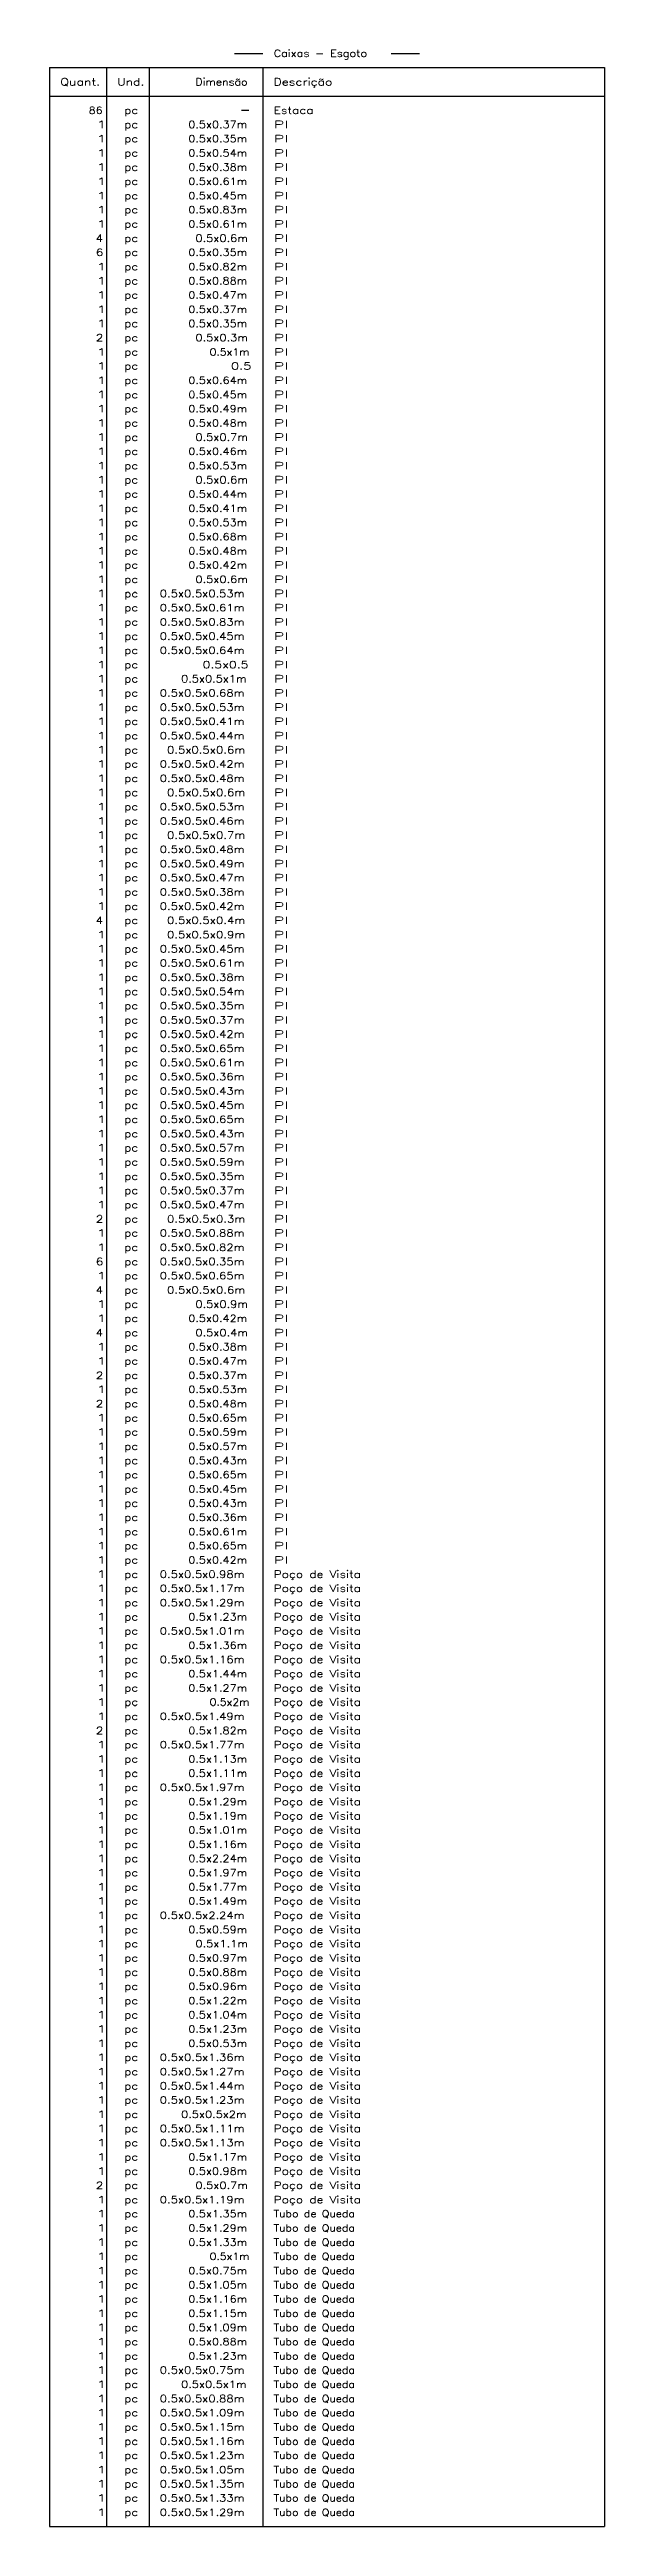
# Model space of a CAD drawing. Extents: x -160 to 364724, y -100 to 7353297.
# Drawn here: x 359890 to 359968, y 7346169.6 to 7346518.1 of the extents above; entities that cross this region are included whole.
import ezdxf

# ---------------------------------------------------------------- set-up
doc = ezdxf.new("R2010")
doc.units = 0
doc.header["$LTSCALE"] = 5
doc.layers.add('LISTAGEM_LINHA', color=7, linetype='Continuous')
doc.layers.add('LISTAGEM_TEXTO', color=7, linetype='Continuous')
doc.styles.add('ROMANS', font='ROMANS.shx', dxfattribs={"height": 2})

msp = doc.modelspace()

# ---------------------------------------------------------------- texts
at = {"layer": 'LISTAGEM_TEXTO', "style": 'ROMANS'}
for s, width, p in [('Caixas - Esgoto', 1.162362, (359921.507, 7346517.053)), ('Quant.', 1.298969, (359891.507, 7346513.053)), ('Und.', 1.272727, (359899.507, 7346513.053)), ('Dimensão', 1.135135, (359910.507, 7346513.053)), ('Descrição', 1.277027, (359921.507, 7346513.053)), ('86', 1.135135, (359895.507, 7346509.053)), ('pc', 1.235294, (359900.507, 7346509.053)), ('Estaca', 1.26, (359921.507, 7346509.053)), ('1', 1.909091, (359896.507, 7346507.053)), ('1', 1.909091, (359896.507, 7346505.053)), ('pc', 1.235294, (359900.507, 7346507.053)), ('pc', 1.235294, (359900.507, 7346505.053)), ('0.5x0.37m', 1.159509, (359909.507, 7346507.053)), ('0.5x0.35m', 1.159509, (359909.507, 7346505.053)), ('PI', 1.68, (359921.507, 7346507.053)), ('PI', 1.68, (359921.507, 7346505.053)), ('1', 1.909091, (359896.507, 7346503.053)), ('1', 1.909091, (359896.507, 7346501.053)), ('pc', 1.235294, (359900.507, 7346503.053)), ('0.5x0.54m', 1.159509, (359909.507, 7346503.053)), ('0.5x0.38m', 1.159509, (359909.507, 7346501.053)), ('PI', 1.68, (359921.507, 7346503.053)), ('PI', 1.68, (359921.507, 7346501.053)), ('1', 1.909091, (359896.507, 7346499.053)), ('pc', 1.235294, (359900.507, 7346501.053)), ('pc', 1.235294, (359900.507, 7346499.053)), ('0.5x0.61m', 1.159509, (359909.507, 7346499.053)), ('PI', 1.68, (359921.507, 7346499.053)), ('1', 1.909091, (359896.507, 7346497.053)), ('1', 1.909091, (359896.507, 7346495.053)), ('pc', 1.235294, (359900.507, 7346497.053)), ('pc', 1.235294, (359900.507, 7346495.053)), ('0.5x0.45m', 1.159509, (359909.507, 7346497.053)), ('0.5x0.83m', 1.159509, (359909.507, 7346495.053)), ('PI', 1.68, (359921.507, 7346497.053)), ('PI', 1.68, (359921.507, 7346495.053)), ('4', 1.166667, (359896.507, 7346491.053)), ('1', 1.909091, (359896.507, 7346493.053)), ('pc', 1.235294, (359900.507, 7346493.053)), ('pc', 1.235294, (359900.507, 7346491.053)), ('0.5x0.61m', 1.159509, (359909.507, 7346493.053)), ('0.5x0.6m', 1.174825, (359910.507, 7346491.053)), ('PI', 1.68, (359921.507, 7346493.053)), ('PI', 1.68, (359921.507, 7346491.053)), ('6', 1.235294, (359896.507, 7346489.053)), ('1', 1.909091, (359896.507, 7346487.053)), ('pc', 1.235294, (359900.507, 7346489.053)), ('0.5x0.35m', 1.159509, (359909.507, 7346489.053)), ('0.5x0.82m', 1.159509, (359909.507, 7346487.053)), ('PI', 1.68, (359921.507, 7346489.053)), ('PI', 1.68, (359921.507, 7346487.053)), ('1', 1.909091, (359896.507, 7346485.053)), ('pc', 1.235294, (359900.507, 7346487.053)), ('pc', 1.235294, (359900.507, 7346485.053)), ('0.5x0.88m', 1.159509, (359909.507, 7346485.053)), ('PI', 1.68, (359921.507, 7346485.053)), ('1', 1.909091, (359896.507, 7346483.053)), ('1', 1.909091, (359896.507, 7346481.053)), ('pc', 1.235294, (359900.507, 7346483.053)), ('pc', 1.235294, (359900.507, 7346481.053)), ('0.5x0.47m', 1.159509, (359909.507, 7346483.053)), ('0.5x0.37m', 1.159509, (359909.507, 7346481.053)), ('PI', 1.68, (359921.507, 7346483.053)), ('PI', 1.68, (359921.507, 7346481.053)), ('2', 1.235294, (359896.507, 7346477.053)), ('1', 1.909091, (359896.507, 7346479.053)), ('pc', 1.235294, (359900.507, 7346479.053)), ('pc', 1.235294, (359900.507, 7346477.053)), ('0.5x0.35m', 1.159509, (359909.507, 7346479.053)), ('0.5x0.3m', 1.174825, (359910.507, 7346477.053)), ('PI', 1.68, (359921.507, 7346479.053)), ('PI', 1.68, (359921.507, 7346477.053)), ('1', 1.909091, (359896.507, 7346475.053)), ('pc', 1.235294, (359900.507, 7346475.053)), ('0.5x1m', 1.115044, (359912.507, 7346475.053)), ('PI', 1.68, (359921.507, 7346475.053)), ('1', 1.909091, (359896.507, 7346473.053)), ('1', 1.909091, (359896.507, 7346471.053)), ('pc', 1.235294, (359900.507, 7346473.053)), ('pc', 1.235294, (359900.507, 7346471.053)), ('0.5x0.64m', 1.159509, (359909.507, 7346471.053)), ('0.5', 1.340426, (359915.507, 7346473.053)), ('PI', 1.68, (359921.507, 7346473.053)), ('PI', 1.68, (359921.507, 7346471.053)), ('1', 1.909091, (359896.507, 7346469.053)), ('1', 1.909091, (359896.507, 7346467.053)), ('pc', 1.235294, (359900.507, 7346469.053)), ('pc', 1.235294, (359900.507, 7346467.053)), ('0.5x0.45m', 1.159509, (359909.507, 7346469.053)), ('0.5x0.49m', 1.159509, (359909.507, 7346467.053)), ('PI', 1.68, (359921.507, 7346469.053)), ('PI', 1.68, (359921.507, 7346467.053)), ('1', 1.909091, (359896.507, 7346465.053)), ('1', 1.909091, (359896.507, 7346463.053)), ('pc', 1.235294, (359900.507, 7346465.053)), ('pc', 1.235294, (359900.507, 7346463.053)), ('0.5x0.48m', 1.159509, (359909.507, 7346465.053)), ('0.5x0.7m', 1.174825, (359910.507, 7346463.053)), ('PI', 1.68, (359921.507, 7346465.053)), ('PI', 1.68, (359921.507, 7346463.053)), ('1', 1.909091, (359896.507, 7346461.053)), ('pc', 1.235294, (359900.507, 7346461.053)), ('0.5x0.46m', 1.159509, (359909.507, 7346461.053)), ('PI', 1.68, (359921.507, 7346461.053)), ('1', 1.909091, (359896.507, 7346459.053)), ('1', 1.909091, (359896.507, 7346457.053)), ('pc', 1.235294, (359900.507, 7346459.053)), ('pc', 1.235294, (359900.507, 7346457.053)), ('0.5x0.53m', 1.159509, (359909.507, 7346459.053)), ('0.5x0.6m', 1.174825, (359910.507, 7346457.053)), ('PI', 1.68, (359921.507, 7346459.053)), ('PI', 1.68, (359921.507, 7346457.053)), ('1', 1.909091, (359896.507, 7346455.053)), ('1', 1.909091, (359896.507, 7346453.053)), ('pc', 1.235294, (359900.507, 7346455.053)), ('pc', 1.235294, (359900.507, 7346453.053)), ('0.5x0.44m', 1.159509, (359909.507, 7346455.053)), ('0.5x0.41m', 1.159509, (359909.507, 7346453.053)), ('PI', 1.68, (359921.507, 7346455.053)), ('PI', 1.68, (359921.507, 7346453.053)), ('1', 1.909091, (359896.507, 7346451.053)), ('1', 1.909091, (359896.507, 7346449.053)), ('pc', 1.235294, (359900.507, 7346451.053)), ('pc', 1.235294, (359900.507, 7346449.053)), ('0.5x0.53m', 1.159509, (359909.507, 7346451.053)), ('0.5x0.68m', 1.159509, (359909.507, 7346449.053)), ('PI', 1.68, (359921.507, 7346451.053)), ('PI', 1.68, (359921.507, 7346449.053)), ('1', 1.909091, (359896.507, 7346447.053)), ('pc', 1.235294, (359900.507, 7346447.053)), ('0.5x0.48m', 1.159509, (359909.507, 7346447.053)), ('PI', 1.68, (359921.507, 7346447.053)), ('1', 1.909091, (359896.507, 7346445.053)), ('1', 1.909091, (359896.507, 7346443.053)), ('pc', 1.235294, (359900.507, 7346445.053)), ('pc', 1.235294, (359900.507, 7346443.053)), ('0.5x0.42m', 1.159509, (359909.507, 7346445.053)), ('0.5x0.6m', 1.174825, (359910.507, 7346443.053)), ('PI', 1.68, (359921.507, 7346445.053)), ('PI', 1.68, (359921.507, 7346443.053)), ('1', 1.909091, (359896.507, 7346441.053)), ('1', 1.909091, (359896.507, 7346439.053)), ('pc', 1.235294, (359900.507, 7346441.053)), ('pc', 1.235294, (359900.507, 7346439.053)), ('0.5x0.5x0.53m', 1.186957, (359905.507, 7346441.053)), ('0.5x0.5x0.61m', 1.186957, (359905.507, 7346439.053)), ('PI', 1.68, (359921.507, 7346441.053)), ('PI', 1.68, (359921.507, 7346439.053)), ('1', 1.909091, (359896.507, 7346437.053)), ('1', 1.909091, (359896.507, 7346435.053)), ('pc', 1.235294, (359900.507, 7346437.053)), ('0.5x0.5x0.83m', 1.186957, (359905.507, 7346437.053)), ('0.5x0.5x0.45m', 1.186957, (359905.507, 7346435.053)), ('PI', 1.68, (359921.507, 7346437.053)), ('PI', 1.68, (359921.507, 7346435.053)), ('1', 1.909091, (359896.507, 7346433.053)), ('pc', 1.235294, (359900.507, 7346435.053)), ('pc', 1.235294, (359900.507, 7346433.053)), ('0.5x0.5x0.64m', 1.186957, (359905.507, 7346433.053)), ('PI', 1.68, (359921.507, 7346433.053)), ('1', 1.909091, (359896.507, 7346431.053)), ('1', 1.909091, (359896.507, 7346429.053)), ('pc', 1.235294, (359900.507, 7346431.053)), ('pc', 1.235294, (359900.507, 7346429.053)), ('0.5x0.5x1m', 1.166667, (359908.507, 7346429.053)), ('0.5x0.5', 1.289474, (359911.507, 7346431.053)), ('PI', 1.68, (359921.507, 7346431.053)), ('PI', 1.68, (359921.507, 7346429.053)), ('1', 1.909091, (359896.507, 7346427.053)), ('1', 1.909091, (359896.507, 7346425.053)), ('pc', 1.235294, (359900.507, 7346427.053)), ('pc', 1.235294, (359900.507, 7346425.053)), ('0.5x0.5x0.68m', 1.186957, (359905.507, 7346427.053)), ('0.5x0.5x0.53m', 1.186957, (359905.507, 7346425.053)), ('PI', 1.68, (359921.507, 7346427.053)), ('PI', 1.68, (359921.507, 7346425.053)), ('1', 1.909091, (359896.507, 7346423.053)), ('1', 1.909091, (359896.507, 7346421.053)), ('pc', 1.235294, (359900.507, 7346423.053)), ('0.5x0.5x0.41m', 1.186957, (359905.507, 7346423.053)), ('0.5x0.5x0.44m', 1.186957, (359905.507, 7346421.053)), ('PI', 1.68, (359921.507, 7346423.053)), ('PI', 1.68, (359921.507, 7346421.053)), ('1', 1.909091, (359896.507, 7346419.053)), ('pc', 1.235294, (359900.507, 7346421.053)), ('pc', 1.235294, (359900.507, 7346419.053)), ('0.5x0.5x0.6m', 1.2, (359906.507, 7346419.053)), ('PI', 1.68, (359921.507, 7346419.053)), ('1', 1.909091, (359896.507, 7346417.053)), ('1', 1.909091, (359896.507, 7346415.053)), ('pc', 1.235294, (359900.507, 7346417.053)), ('pc', 1.235294, (359900.507, 7346415.053)), ('0.5x0.5x0.42m', 1.186957, (359905.507, 7346417.053)), ('0.5x0.5x0.48m', 1.186957, (359905.507, 7346415.053)), ('PI', 1.68, (359921.507, 7346417.053)), ('PI', 1.68, (359921.507, 7346415.053)), ('1', 1.909091, (359896.507, 7346413.053)), ('1', 1.909091, (359896.507, 7346411.053)), ('pc', 1.235294, (359900.507, 7346413.053)), ('pc', 1.235294, (359900.507, 7346411.053)), ('0.5x0.5x0.53m', 1.186957, (359905.507, 7346411.053)), ('0.5x0.5x0.6m', 1.2, (359906.507, 7346413.053)), ('PI', 1.68, (359921.507, 7346413.053)), ('PI', 1.68, (359921.507, 7346411.053)), ('1', 1.909091, (359896.507, 7346409.053)), ('1', 1.909091, (359896.507, 7346407.053)), ('pc', 1.235294, (359900.507, 7346409.053)), ('0.5x0.5x0.46m', 1.186957, (359905.507, 7346409.053)), ('0.5x0.5x0.7m', 1.2, (359906.507, 7346407.053)), ('PI', 1.68, (359921.507, 7346409.053)), ('PI', 1.68, (359921.507, 7346407.053)), ('1', 1.909091, (359896.507, 7346405.053)), ('pc', 1.235294, (359900.507, 7346407.053)), ('pc', 1.235294, (359900.507, 7346405.053)), ('0.5x0.5x0.48m', 1.186957, (359905.507, 7346405.053)), ('PI', 1.68, (359921.507, 7346405.053)), ('1', 1.909091, (359896.507, 7346403.053)), ('1', 1.909091, (359896.507, 7346401.053)), ('pc', 1.235294, (359900.507, 7346403.053)), ('pc', 1.235294, (359900.507, 7346401.053)), ('0.5x0.5x0.49m', 1.186957, (359905.507, 7346403.053)), ('0.5x0.5x0.47m', 1.186957, (359905.507, 7346401.053)), ('PI', 1.68, (359921.507, 7346403.053)), ('PI', 1.68, (359921.507, 7346401.053)), ('1', 1.909091, (359896.507, 7346399.053)), ('1', 1.909091, (359896.507, 7346397.053)), ('pc', 1.235294, (359900.507, 7346399.053)), ('pc', 1.235294, (359900.507, 7346397.053)), ('0.5x0.5x0.38m', 1.186957, (359905.507, 7346399.053)), ('0.5x0.5x0.42m', 1.186957, (359905.507, 7346397.053)), ('PI', 1.68, (359921.507, 7346399.053)), ('PI', 1.68, (359921.507, 7346397.053)), ('4', 1.166667, (359896.507, 7346395.053)), ('1', 1.909091, (359896.507, 7346393.053)), ('pc', 1.235294, (359900.507, 7346395.053)), ('0.5x0.5x0.4m', 1.2, (359906.507, 7346395.053)), ('0.5x0.5x0.9m', 1.2, (359906.507, 7346393.053)), ('PI', 1.68, (359921.507, 7346395.053)), ('PI', 1.68, (359921.507, 7346393.053)), ('1', 1.909091, (359896.507, 7346391.053)), ('pc', 1.235294, (359900.507, 7346393.053)), ('pc', 1.235294, (359900.507, 7346391.053)), ('0.5x0.5x0.45m', 1.186957, (359905.507, 7346391.053)), ('PI', 1.68, (359921.507, 7346391.053)), ('1', 1.909091, (359896.507, 7346389.053)), ('1', 1.909091, (359896.507, 7346387.053)), ('pc', 1.235294, (359900.507, 7346389.053)), ('pc', 1.235294, (359900.507, 7346387.053)), ('0.5x0.5x0.61m', 1.186957, (359905.507, 7346389.053)), ('0.5x0.5x0.38m', 1.186957, (359905.507, 7346387.053)), ('PI', 1.68, (359921.507, 7346389.053)), ('PI', 1.68, (359921.507, 7346387.053)), ('1', 1.909091, (359896.507, 7346385.053)), ('1', 1.909091, (359896.507, 7346383.053)), ('pc', 1.235294, (359900.507, 7346385.053)), ('pc', 1.235294, (359900.507, 7346383.053)), ('0.5x0.5x0.54m', 1.186957, (359905.507, 7346385.053)), ('0.5x0.5x0.35m', 1.186957, (359905.507, 7346383.053)), ('PI', 1.68, (359921.507, 7346385.053)), ('PI', 1.68, (359921.507, 7346383.053)), ('1', 1.909091, (359896.507, 7346381.053)), ('1', 1.909091, (359896.507, 7346379.053)), ('pc', 1.235294, (359900.507, 7346381.053)), ('0.5x0.5x0.37m', 1.186957, (359905.507, 7346381.053)), ('0.5x0.5x0.42m', 1.186957, (359905.507, 7346379.053)), ('PI', 1.68, (359921.507, 7346381.053)), ('PI', 1.68, (359921.507, 7346379.053)), ('1', 1.909091, (359896.507, 7346377.053)), ('pc', 1.235294, (359900.507, 7346379.053)), ('pc', 1.235294, (359900.507, 7346377.053)), ('0.5x0.5x0.65m', 1.186957, (359905.507, 7346377.053)), ('PI', 1.68, (359921.507, 7346377.053)), ('1', 1.909091, (359896.507, 7346375.053)), ('1', 1.909091, (359896.507, 7346373.053)), ('pc', 1.235294, (359900.507, 7346375.053)), ('pc', 1.235294, (359900.507, 7346373.053)), ('0.5x0.5x0.61m', 1.186957, (359905.507, 7346375.053)), ('0.5x0.5x0.36m', 1.186957, (359905.507, 7346373.053)), ('PI', 1.68, (359921.507, 7346375.053)), ('PI', 1.68, (359921.507, 7346373.053)), ('1', 1.909091, (359896.507, 7346371.053)), ('1', 1.909091, (359896.507, 7346369.053)), ('pc', 1.235294, (359900.507, 7346371.053)), ('pc', 1.235294, (359900.507, 7346369.053)), ('0.5x0.5x0.43m', 1.186957, (359905.507, 7346371.053)), ('0.5x0.5x0.45m', 1.186957, (359905.507, 7346369.053)), ('PI', 1.68, (359921.507, 7346371.053)), ('PI', 1.68, (359921.507, 7346369.053)), ('1', 1.909091, (359896.507, 7346367.053)), ('1', 1.909091, (359896.507, 7346365.053)), ('pc', 1.235294, (359900.507, 7346367.053)), ('0.5x0.5x0.65m', 1.186957, (359905.507, 7346367.053)), ('0.5x0.5x0.43m', 1.186957, (359905.507, 7346365.053)), ('PI', 1.68, (359921.507, 7346367.053)), ('PI', 1.68, (359921.507, 7346365.053)), ('1', 1.909091, (359896.507, 7346363.053)), ('pc', 1.235294, (359900.507, 7346365.053)), ('pc', 1.235294, (359900.507, 7346363.053)), ('0.5x0.5x0.57m', 1.186957, (359905.507, 7346363.053)), ('PI', 1.68, (359921.507, 7346363.053)), ('1', 1.909091, (359896.507, 7346361.053)), ('1', 1.909091, (359896.507, 7346359.053)), ('pc', 1.235294, (359900.507, 7346361.053)), ('pc', 1.235294, (359900.507, 7346359.053)), ('0.5x0.5x0.59m', 1.186957, (359905.507, 7346361.053)), ('0.5x0.5x0.35m', 1.186957, (359905.507, 7346359.053)), ('PI', 1.68, (359921.507, 7346361.053)), ('PI', 1.68, (359921.507, 7346359.053)), ('1', 1.909091, (359896.507, 7346357.053)), ('1', 1.909091, (359896.507, 7346355.053)), ('pc', 1.235294, (359900.507, 7346357.053)), ('pc', 1.235294, (359900.507, 7346355.053)), ('0.5x0.5x0.37m', 1.186957, (359905.507, 7346357.053)), ('0.5x0.5x0.47m', 1.186957, (359905.507, 7346355.053)), ('PI', 1.68, (359921.507, 7346357.053)), ('PI', 1.68, (359921.507, 7346355.053)), ('2', 1.235294, (359896.507, 7346353.053)), ('pc', 1.235294, (359900.507, 7346353.053)), ('0.5x0.5x0.3m', 1.2, (359906.507, 7346353.053)), ('PI', 1.68, (359921.507, 7346353.053)), ('1', 1.909091, (359896.507, 7346351.053)), ('1', 1.909091, (359896.507, 7346349.053)), ('pc', 1.235294, (359900.507, 7346351.053)), ('pc', 1.235294, (359900.507, 7346349.053)), ('0.5x0.5x0.88m', 1.186957, (359905.507, 7346351.053)), ('0.5x0.5x0.82m', 1.186957, (359905.507, 7346349.053)), ('PI', 1.68, (359921.507, 7346351.053)), ('PI', 1.68, (359921.507, 7346349.053)), ('6', 1.235294, (359896.507, 7346347.053)), ('1', 1.909091, (359896.507, 7346345.053)), ('pc', 1.235294, (359900.507, 7346347.053)), ('pc', 1.235294, (359900.507, 7346345.053)), ('0.5x0.5x0.35m', 1.186957, (359905.507, 7346347.053)), ('0.5x0.5x0.65m', 1.186957, (359905.507, 7346345.053)), ('PI', 1.68, (359921.507, 7346347.053)), ('PI', 1.68, (359921.507, 7346345.053)), ('4', 1.166667, (359896.507, 7346343.053)), ('1', 1.909091, (359896.507, 7346341.053)), ('pc', 1.235294, (359900.507, 7346343.053)), ('pc', 1.235294, (359900.507, 7346341.053)), ('0.5x0.5x0.6m', 1.2, (359906.507, 7346343.053)), ('0.5x0.9m', 1.174825, (359910.507, 7346341.053)), ('PI', 1.68, (359921.507, 7346343.053)), ('PI', 1.68, (359921.507, 7346341.053)), ('1', 1.909091, (359896.507, 7346339.053)), ('pc', 1.235294, (359900.507, 7346339.053)), ('0.5x0.42m', 1.159509, (359909.507, 7346339.053)), ('PI', 1.68, (359921.507, 7346339.053)), ('4', 1.166667, (359896.507, 7346337.053)), ('1', 1.909091, (359896.507, 7346335.053)), ('pc', 1.235294, (359900.507, 7346337.053)), ('pc', 1.235294, (359900.507, 7346335.053)), ('0.5x0.38m', 1.159509, (359909.507, 7346335.053)), ('0.5x0.4m', 1.174825, (359910.507, 7346337.053)), ('PI', 1.68, (359921.507, 7346337.053)), ('PI', 1.68, (359921.507, 7346335.053)), ('2', 1.235294, (359896.507, 7346331.053)), ('1', 1.909091, (359896.507, 7346333.053)), ('pc', 1.235294, (359900.507, 7346333.053)), ('pc', 1.235294, (359900.507, 7346331.053)), ('0.5x0.47m', 1.159509, (359909.507, 7346333.053)), ('0.5x0.37m', 1.159509, (359909.507, 7346331.053)), ('PI', 1.68, (359921.507, 7346333.053)), ('PI', 1.68, (359921.507, 7346331.053)), ('2', 1.235294, (359896.507, 7346327.053)), ('1', 1.909091, (359896.507, 7346329.053)), ('pc', 1.235294, (359900.507, 7346329.053)), ('pc', 1.235294, (359900.507, 7346327.053)), ('0.5x0.53m', 1.159509, (359909.507, 7346329.053)), ('0.5x0.48m', 1.159509, (359909.507, 7346327.053)), ('PI', 1.68, (359921.507, 7346329.053)), ('PI', 1.68, (359921.507, 7346327.053)), ('1', 1.909091, (359896.507, 7346325.053)), ('pc', 1.235294, (359900.507, 7346325.053)), ('0.5x0.65m', 1.159509, (359909.507, 7346325.053)), ('PI', 1.68, (359921.507, 7346325.053)), ('1', 1.909091, (359896.507, 7346323.053)), ('1', 1.909091, (359896.507, 7346321.053)), ('pc', 1.235294, (359900.507, 7346323.053)), ('pc', 1.235294, (359900.507, 7346321.053)), ('0.5x0.59m', 1.159509, (359909.507, 7346323.053)), ('0.5x0.57m', 1.159509, (359909.507, 7346321.053)), ('PI', 1.68, (359921.507, 7346323.053)), ('PI', 1.68, (359921.507, 7346321.053)), ('1', 1.909091, (359896.507, 7346319.053)), ('1', 1.909091, (359896.507, 7346317.053)), ('pc', 1.235294, (359900.507, 7346319.053)), ('pc', 1.235294, (359900.507, 7346317.053)), ('0.5x0.43m', 1.159509, (359909.507, 7346319.053)), ('0.5x0.65m', 1.159509, (359909.507, 7346317.053)), ('PI', 1.68, (359921.507, 7346319.053)), ('PI', 1.68, (359921.507, 7346317.053)), ('1', 1.909091, (359896.507, 7346315.053)), ('1', 1.909091, (359896.507, 7346313.053)), ('pc', 1.235294, (359900.507, 7346315.053)), ('0.5x0.45m', 1.159509, (359909.507, 7346315.053)), ('0.5x0.43m', 1.159509, (359909.507, 7346313.053)), ('PI', 1.68, (359921.507, 7346315.053)), ('PI', 1.68, (359921.507, 7346313.053)), ('1', 1.909091, (359896.507, 7346311.053)), ('pc', 1.235294, (359900.507, 7346313.053)), ('pc', 1.235294, (359900.507, 7346311.053)), ('0.5x0.36m', 1.159509, (359909.507, 7346311.053)), ('PI', 1.68, (359921.507, 7346311.053)), ('1', 1.909091, (359896.507, 7346309.053)), ('1', 1.909091, (359896.507, 7346307.053)), ('pc', 1.235294, (359900.507, 7346309.053)), ('pc', 1.235294, (359900.507, 7346307.053)), ('0.5x0.61m', 1.159509, (359909.507, 7346309.053)), ('0.5x0.65m', 1.159509, (359909.507, 7346307.053)), ('PI', 1.68, (359921.507, 7346309.053)), ('PI', 1.68, (359921.507, 7346307.053)), ('1', 1.909091, (359896.507, 7346305.053)), ('1', 1.909091, (359896.507, 7346303.053)), ('pc', 1.235294, (359900.507, 7346305.053)), ('pc', 1.235294, (359900.507, 7346303.053)), ('0.5x0.5x0.98m', 1.186957, (359905.507, 7346303.053)), ('0.5x0.42m', 1.159509, (359909.507, 7346305.053)), ('Poço de Visita', 1.25641, (359921.507, 7346303.053)), ('PI', 1.68, (359921.507, 7346305.053)), ('1', 1.909091, (359896.507, 7346301.053)), ('1', 1.909091, (359896.507, 7346299.053)), ('pc', 1.235294, (359900.507, 7346301.053)), ('0.5x0.5x1.17m', 1.186957, (359905.507, 7346301.053)), ('0.5x0.5x1.29m', 1.186957, (359905.507, 7346299.053)), ('Poço de Visita', 1.25641, (359921.507, 7346301.053)), ('Poço de Visita', 1.25641, (359921.507, 7346299.053)), ('1', 1.909091, (359896.507, 7346297.053)), ('pc', 1.235294, (359900.507, 7346299.053)), ('pc', 1.235294, (359900.507, 7346297.053)), ('0.5x1.23m', 1.159509, (359909.507, 7346297.053)), ('Poço de Visita', 1.25641, (359921.507, 7346297.053)), ('1', 1.909091, (359896.507, 7346295.053)), ('1', 1.909091, (359896.507, 7346293.053)), ('pc', 1.235294, (359900.507, 7346295.053)), ('pc', 1.235294, (359900.507, 7346293.053)), ('0.5x0.5x1.01m', 1.186957, (359905.507, 7346295.053)), ('0.5x1.36m', 1.159509, (359909.507, 7346293.053)), ('Poço de Visita', 1.25641, (359921.507, 7346295.053)), ('Poço de Visita', 1.25641, (359921.507, 7346293.053)), ('1', 1.909091, (359896.507, 7346291.053)), ('1', 1.909091, (359896.507, 7346289.053)), ('pc', 1.235294, (359900.507, 7346291.053)), ('pc', 1.235294, (359900.507, 7346289.053)), ('0.5x0.5x1.16m', 1.186957, (359905.507, 7346291.053)), ('0.5x1.44m', 1.159509, (359909.507, 7346289.053)), ('Poço de Visita', 1.25641, (359921.507, 7346291.053)), ('Poço de Visita', 1.25641, (359921.507, 7346289.053)), ('1', 1.909091, (359896.507, 7346287.053)), ('1', 1.909091, (359896.507, 7346285.053)), ('pc', 1.235294, (359900.507, 7346287.053)), ('0.5x1.27m', 1.159509, (359909.507, 7346287.053)), ('0.5x2m', 1.115044, (359912.507, 7346285.053)), ('Poço de Visita', 1.25641, (359921.507, 7346287.053)), ('Poço de Visita', 1.25641, (359921.507, 7346285.053)), ('1', 1.909091, (359896.507, 7346283.053)), ('pc', 1.235294, (359900.507, 7346285.053)), ('pc', 1.235294, (359900.507, 7346283.053)), ('0.5x0.5x1.49m', 1.186957, (359905.507, 7346283.053)), ('Poço de Visita', 1.25641, (359921.507, 7346283.053)), ('2', 1.235294, (359896.507, 7346281.053)), ('1', 1.909091, (359896.507, 7346279.053)), ('pc', 1.235294, (359900.507, 7346281.053)), ('pc', 1.235294, (359900.507, 7346279.053)), ('0.5x0.5x1.77m', 1.186957, (359905.507, 7346279.053)), ('0.5x1.82m', 1.159509, (359909.507, 7346281.053)), ('Poço de Visita', 1.25641, (359921.507, 7346281.053)), ('Poço de Visita', 1.25641, (359921.507, 7346279.053)), ('1', 1.909091, (359896.507, 7346277.053)), ('1', 1.909091, (359896.507, 7346275.053)), ('pc', 1.235294, (359900.507, 7346277.053)), ('pc', 1.235294, (359900.507, 7346275.053)), ('0.5x1.13m', 1.159509, (359909.507, 7346277.053)), ('0.5x1.11m', 1.159509, (359909.507, 7346275.053)), ('Poço de Visita', 1.25641, (359921.507, 7346277.053)), ('Poço de Visita', 1.25641, (359921.507, 7346275.053)), ('1', 1.909091, (359896.507, 7346273.053)), ('1', 1.909091, (359896.507, 7346271.053)), ('pc', 1.235294, (359900.507, 7346273.053)), ('0.5x0.5x1.97m', 1.186957, (359905.507, 7346273.053)), ('0.5x1.29m', 1.159509, (359909.507, 7346271.053)), ('Poço de Visita', 1.25641, (359921.507, 7346273.053)), ('Poço de Visita', 1.25641, (359921.507, 7346271.053)), ('1', 1.909091, (359896.507, 7346269.053)), ('pc', 1.235294, (359900.507, 7346271.053)), ('pc', 1.235294, (359900.507, 7346269.053)), ('0.5x1.19m', 1.159509, (359909.507, 7346269.053)), ('Poço de Visita', 1.25641, (359921.507, 7346269.053)), ('1', 1.909091, (359896.507, 7346267.053)), ('1', 1.909091, (359896.507, 7346265.053)), ('pc', 1.235294, (359900.507, 7346267.053)), ('pc', 1.235294, (359900.507, 7346265.053)), ('0.5x1.01m', 1.159509, (359909.507, 7346267.053)), ('0.5x1.16m', 1.159509, (359909.507, 7346265.053)), ('Poço de Visita', 1.25641, (359921.507, 7346267.053)), ('Poço de Visita', 1.25641, (359921.507, 7346265.053)), ('1', 1.909091, (359896.507, 7346263.053)), ('1', 1.909091, (359896.507, 7346261.053)), ('pc', 1.235294, (359900.507, 7346263.053)), ('pc', 1.235294, (359900.507, 7346261.053)), ('0.5x2.24m', 1.159509, (359909.507, 7346263.053)), ('0.5x1.97m', 1.159509, (359909.507, 7346261.053)), ('Poço de Visita', 1.25641, (359921.507, 7346263.053)), ('Poço de Visita', 1.25641, (359921.507, 7346261.053)), ('1', 1.909091, (359896.507, 7346259.053)), ('1', 1.909091, (359896.507, 7346257.053)), ('pc', 1.235294, (359900.507, 7346259.053)), ('0.5x1.77m', 1.159509, (359909.507, 7346259.053)), ('0.5x1.49m', 1.159509, (359909.507, 7346257.053)), ('Poço de Visita', 1.25641, (359921.507, 7346259.053)), ('Poço de Visita', 1.25641, (359921.507, 7346257.053)), ('1', 1.909091, (359896.507, 7346255.053)), ('pc', 1.235294, (359900.507, 7346257.053)), ('pc', 1.235294, (359900.507, 7346255.053)), ('0.5x0.5x2.24m', 1.186957, (359905.507, 7346255.053)), ('Poço de Visita', 1.25641, (359921.507, 7346255.053)), ('1', 1.909091, (359896.507, 7346253.053)), ('1', 1.909091, (359896.507, 7346251.053)), ('pc', 1.235294, (359900.507, 7346253.053)), ('pc', 1.235294, (359900.507, 7346251.053)), ('0.5x0.59m', 1.159509, (359909.507, 7346253.053)), ('0.5x1.1m', 1.174825, (359910.507, 7346251.053)), ('Poço de Visita', 1.25641, (359921.507, 7346253.053)), ('Poço de Visita', 1.25641, (359921.507, 7346251.053)), ('1', 1.909091, (359896.507, 7346249.053)), ('1', 1.909091, (359896.507, 7346247.053)), ('pc', 1.235294, (359900.507, 7346249.053)), ('pc', 1.235294, (359900.507, 7346247.053)), ('0.5x0.97m', 1.159509, (359909.507, 7346249.053)), ('0.5x0.88m', 1.159509, (359909.507, 7346247.053)), ('Poço de Visita', 1.25641, (359921.507, 7346249.053)), ('Poço de Visita', 1.25641, (359921.507, 7346247.053)), ('1', 1.909091, (359896.507, 7346245.053)), ('pc', 1.235294, (359900.507, 7346245.053)), ('0.5x0.96m', 1.159509, (359909.507, 7346245.053)), ('Poço de Visita', 1.25641, (359921.507, 7346245.053)), ('Poço de Visita', 1.25641, (359921.507, 7346243.053)), ('1', 1.909091, (359896.507, 7346243.053)), ('1', 1.909091, (359896.507, 7346241.053)), ('pc', 1.235294, (359900.507, 7346243.053)), ('pc', 1.235294, (359900.507, 7346241.053)), ('0.5x1.22m', 1.159509, (359909.507, 7346243.053)), ('0.5x1.04m', 1.159509, (359909.507, 7346241.053)), ('Poço de Visita', 1.25641, (359921.507, 7346241.053)), ('1', 1.909091, (359896.507, 7346239.053)), ('1', 1.909091, (359896.507, 7346237.053)), ('pc', 1.235294, (359900.507, 7346239.053)), ('pc', 1.235294, (359900.507, 7346237.053)), ('0.5x1.23m', 1.159509, (359909.507, 7346239.053)), ('0.5x0.53m', 1.159509, (359909.507, 7346237.053)), ('Poço de Visita', 1.25641, (359921.507, 7346239.053)), ('Poço de Visita', 1.25641, (359921.507, 7346237.053)), ('1', 1.909091, (359896.507, 7346235.053)), ('1', 1.909091, (359896.507, 7346233.053)), ('pc', 1.235294, (359900.507, 7346235.053)), ('pc', 1.235294, (359900.507, 7346233.053)), ('0.5x0.5x1.36m', 1.186957, (359905.507, 7346235.053)), ('0.5x0.5x1.27m', 1.186957, (359905.507, 7346233.053)), ('Poço de Visita', 1.25641, (359921.507, 7346235.053)), ('Poço de Visita', 1.25641, (359921.507, 7346233.053)), ('1', 1.909091, (359896.507, 7346231.053)), ('pc', 1.235294, (359900.507, 7346231.053)), ('0.5x0.5x1.44m', 1.186957, (359905.507, 7346231.053)), ('Poço de Visita', 1.25641, (359921.507, 7346231.053)), ('1', 1.909091, (359896.507, 7346229.053)), ('1', 1.909091, (359896.507, 7346227.053)), ('pc', 1.235294, (359900.507, 7346229.053)), ('pc', 1.235294, (359900.507, 7346227.053)), ('0.5x0.5x1.23m', 1.186957, (359905.507, 7346229.053)), ('0.5x0.5x2m', 1.166667, (359908.507, 7346227.053)), ('Poço de Visita', 1.25641, (359921.507, 7346229.053)), ('Poço de Visita', 1.25641, (359921.507, 7346227.053)), ('1', 1.909091, (359896.507, 7346225.053)), ('1', 1.909091, (359896.507, 7346223.053)), ('pc', 1.235294, (359900.507, 7346225.053)), ('pc', 1.235294, (359900.507, 7346223.053)), ('0.5x0.5x1.11m', 1.186957, (359905.507, 7346225.053)), ('0.5x0.5x1.13m', 1.186957, (359905.507, 7346223.053)), ('Poço de Visita', 1.25641, (359921.507, 7346225.053)), ('Poço de Visita', 1.25641, (359921.507, 7346223.053)), ('1', 1.909091, (359896.507, 7346221.053)), ('1', 1.909091, (359896.507, 7346219.053)), ('pc', 1.235294, (359900.507, 7346221.053)), ('pc', 1.235294, (359900.507, 7346219.053)), ('0.5x1.17m', 1.159509, (359909.507, 7346221.053)), ('0.5x0.98m', 1.159509, (359909.507, 7346219.053)), ('Poço de Visita', 1.25641, (359921.507, 7346221.053)), ('Poço de Visita', 1.25641, (359921.507, 7346219.053)), ('2', 1.235294, (359896.507, 7346217.053)), ('pc', 1.235294, (359900.507, 7346217.053)), ('0.5x0.7m', 1.174825, (359910.507, 7346217.053)), ('Poço de Visita', 1.25641, (359921.507, 7346217.053)), ('1', 1.909091, (359896.507, 7346215.053)), ('1', 1.909091, (359896.507, 7346213.053)), ('pc', 1.235294, (359900.507, 7346215.053)), ('pc', 1.235294, (359900.507, 7346213.053)), ('0.5x0.5x1.19m', 1.186957, (359905.507, 7346215.053)), ('0.5x1.35m', 1.159509, (359909.507, 7346213.053)), ('Tubo de Queda', 1.114286, (359921.507, 7346213.053)), ('Poço de Visita', 1.25641, (359921.507, 7346215.053)), ('1', 1.909091, (359896.507, 7346211.053)), ('1', 1.909091, (359896.507, 7346209.053)), ('pc', 1.235294, (359900.507, 7346211.053)), ('pc', 1.235294, (359900.507, 7346209.053)), ('0.5x1.29m', 1.159509, (359909.507, 7346211.053)), ('0.5x1.33m', 1.159509, (359909.507, 7346209.053)), ('Tubo de Queda', 1.114286, (359921.507, 7346211.053)), ('Tubo de Queda', 1.114286, (359921.507, 7346209.053)), ('1', 1.909091, (359896.507, 7346207.053)), ('1', 1.909091, (359896.507, 7346205.053)), ('pc', 1.235294, (359900.507, 7346207.053)), ('pc', 1.235294, (359900.507, 7346205.053)), ('0.5x0.75m', 1.159509, (359909.507, 7346205.053)), ('0.5x1m', 1.115044, (359912.507, 7346207.053)), ('Tubo de Queda', 1.114286, (359921.507, 7346207.053)), ('Tubo de Queda', 1.114286, (359921.507, 7346205.053)), ('1', 1.909091, (359896.507, 7346203.053)), ('pc', 1.235294, (359900.507, 7346203.053)), ('0.5x1.05m', 1.159509, (359909.507, 7346203.053)), ('Tubo de Queda', 1.114286, (359921.507, 7346203.053)), ('1', 1.909091, (359896.507, 7346201.053)), ('1', 1.909091, (359896.507, 7346199.053)), ('pc', 1.235294, (359900.507, 7346201.053)), ('pc', 1.235294, (359900.507, 7346199.053)), ('0.5x1.16m', 1.159509, (359909.507, 7346201.053)), ('0.5x1.15m', 1.159509, (359909.507, 7346199.053)), ('Tubo de Queda', 1.114286, (359921.507, 7346201.053)), ('Tubo de Queda', 1.114286, (359921.507, 7346199.053)), ('1', 1.909091, (359896.507, 7346197.053)), ('1', 1.909091, (359896.507, 7346195.053)), ('pc', 1.235294, (359900.507, 7346197.053)), ('pc', 1.235294, (359900.507, 7346195.053)), ('0.5x1.09m', 1.159509, (359909.507, 7346197.053)), ('0.5x0.88m', 1.159509, (359909.507, 7346195.053)), ('Tubo de Queda', 1.114286, (359921.507, 7346197.053)), ('Tubo de Queda', 1.114286, (359921.507, 7346195.053)), ('1', 1.909091, (359896.507, 7346193.053)), ('1', 1.909091, (359896.507, 7346191.053)), ('pc', 1.235294, (359900.507, 7346193.053)), ('0.5x0.5x0.75m', 1.186957, (359905.507, 7346191.053)), ('0.5x1.23m', 1.159509, (359909.507, 7346193.053)), ('Tubo de Queda', 1.114286, (359921.507, 7346193.053)), ('Tubo de Queda', 1.114286, (359921.507, 7346191.053)), ('1', 1.909091, (359896.507, 7346189.053)), ('pc', 1.235294, (359900.507, 7346191.053)), ('pc', 1.235294, (359900.507, 7346189.053)), ('0.5x0.5x1m', 1.166667, (359908.507, 7346189.053)), ('Tubo de Queda', 1.114286, (359921.507, 7346189.053)), ('1', 1.909091, (359896.507, 7346187.053)), ('1', 1.909091, (359896.507, 7346185.053)), ('pc', 1.235294, (359900.507, 7346187.053)), ('pc', 1.235294, (359900.507, 7346185.053)), ('0.5x0.5x0.88m', 1.186957, (359905.507, 7346187.053)), ('0.5x0.5x1.09m', 1.186957, (359905.507, 7346185.053)), ('Tubo de Queda', 1.114286, (359921.507, 7346187.053)), ('Tubo de Queda', 1.114286, (359921.507, 7346185.053)), ('1', 1.909091, (359896.507, 7346183.053)), ('1', 1.909091, (359896.507, 7346181.053)), ('pc', 1.235294, (359900.507, 7346183.053)), ('pc', 1.235294, (359900.507, 7346181.053)), ('0.5x0.5x1.15m', 1.186957, (359905.507, 7346183.053)), ('0.5x0.5x1.16m', 1.186957, (359905.507, 7346181.053)), ('Tubo de Queda', 1.114286, (359921.507, 7346183.053)), ('Tubo de Queda', 1.114286, (359921.507, 7346181.053)), ('1', 1.909091, (359896.507, 7346179.053)), ('1', 1.909091, (359896.507, 7346177.053)), ('pc', 1.235294, (359900.507, 7346179.053)), ('0.5x0.5x1.23m', 1.186957, (359905.507, 7346179.053)), ('0.5x0.5x1.05m', 1.186957, (359905.507, 7346177.053)), ('Tubo de Queda', 1.114286, (359921.507, 7346179.053)), ('Tubo de Queda', 1.114286, (359921.507, 7346177.053)), ('1', 1.909091, (359896.507, 7346175.053)), ('pc', 1.235294, (359900.507, 7346177.053)), ('pc', 1.235294, (359900.507, 7346175.053)), ('0.5x0.5x1.35m', 1.186957, (359905.507, 7346175.053)), ('Tubo de Queda', 1.114286, (359921.507, 7346175.053)), ('1', 1.909091, (359896.507, 7346173.053)), ('1', 1.909091, (359896.507, 7346171.053)), ('pc', 1.235294, (359900.507, 7346173.053)), ('pc', 1.235294, (359900.507, 7346171.053)), ('0.5x0.5x1.33m', 1.186957, (359905.507, 7346173.053)), ('0.5x0.5x1.29m', 1.186957, (359905.507, 7346171.053)), ('Tubo de Queda', 1.114286, (359921.507, 7346173.053)), ('Tubo de Queda', 1.114286, (359921.507, 7346171.053))]:
    msp.add_text(s, height=1, dxfattribs=dict(at, width=width)).set_placement(p)

# ---------------------------------------------------------------- linework, layer by layer
at = {"layer": 'LISTAGEM_LINHA'}
for p, q in [((359916.007, 7346517.553), (359920.007, 7346517.553)), ((359938.007, 7346517.553), (359942.007, 7346517.553)), ((359890.007, 7346515.553), (359968.007, 7346515.553)), ((359890.007, 7346515.553), (359890.007, 7346169.553)), ((359898.007, 7346515.553), (359898.007, 7346169.553)), ((359904.007, 7346515.553), (359904.007, 7346169.553)), ((359920.007, 7346515.553), (359920.007, 7346169.553)), ((359968.007, 7346515.553), (359968.007, 7346169.553)), ((359890.007, 7346511.553), (359968.007, 7346511.553)), ((359917.007, 7346509.553), (359918.007, 7346509.553)), ((359890.007, 7346169.553), (359968.007, 7346169.553))]:
    msp.add_line(p, q, dxfattribs=at)

msp.set_redraw_order([(e.dxf.handle, doc.entitydb.next_handle()) for e in msp.query("TEXT MTEXT ATTDEF DIMENSION ARC_DIMENSION")])  # texts and dimensions are drawn at this point

doc.saveas('drawing.dxf')
